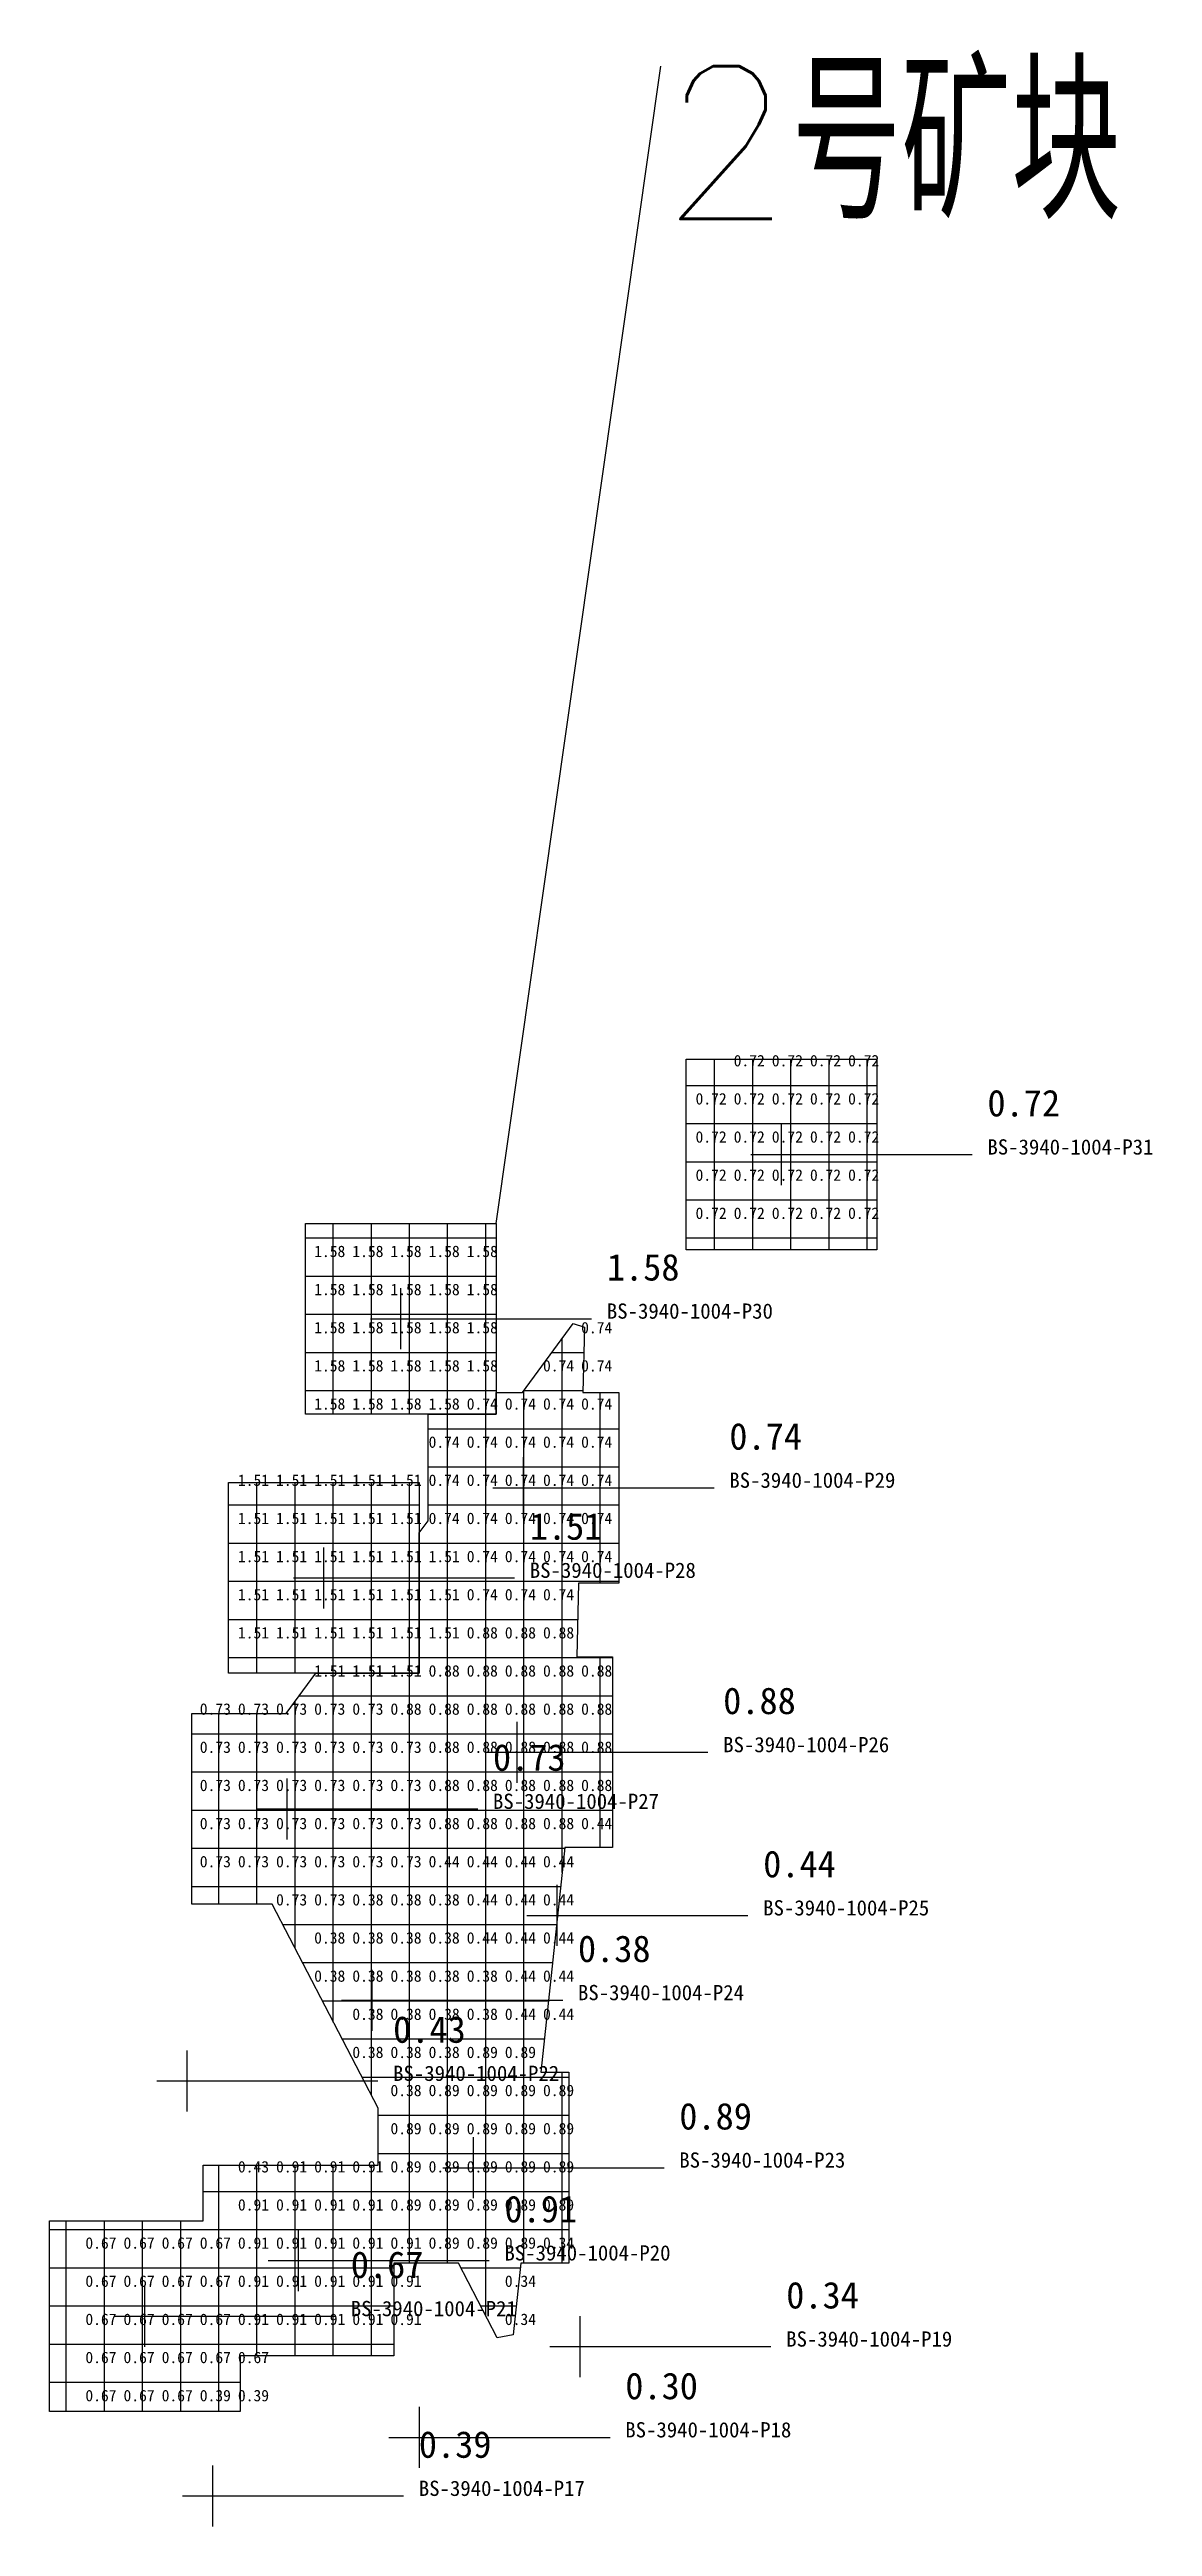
# Model space of a CAD drawing. Header units: metres. Extents: x 470073 to 470129, y 4349590 to 4349760.
# Drawn here: x 470100.6 to 470129.5, y 4349695.2 to 4349760.2 of the extents above; entities that cross this region are included whole.
import ezdxf

# ---------------------------------------------------------------- set-up
doc = ezdxf.new("R2010")
doc.units = ezdxf.units.M
for name, color, linetype in [('0.500-1.000', 4, 'Continuous'), ('1.500-3.000', 1, 'Continuous'), ('点', 7, 'Continuous'), ('爆区方格网', 7, 'Continuous'), ('线条', 7, 'Continuous'), ('钻孔', 7, 'Continuous')]:
    doc.layers.add(name, color=color, linetype=linetype)
doc.styles.add('CN_SHX', font='txt.shx', dxfattribs={"bigfont": 'gbcbig.shx'})
doc.styles.add('CN_TTF', font='simsunb.ttf')

msp = doc.modelspace()

# ---------------------------------------------------------------- texts
at = {"layer": '点', "color": 4, "style": 'CN_TTF'}
for s, p in [('0.72', (470118.5, 4349733.5)), ('0.72', (470119.5, 4349733.5)), ('0.72', (470120.5, 4349733.5)), ('0.72', (470121.5, 4349733.5)), ('0.72', (470117.5, 4349732.5)), ('0.72', (470118.5, 4349732.5)), ('0.72', (470119.5, 4349732.5)), ('0.72', (470120.5, 4349732.5)), ('0.72', (470121.5, 4349732.5)), ('0.72', (470117.5, 4349731.5)), ('0.72', (470118.5, 4349731.5)), ('0.72', (470119.5, 4349731.5)), ('0.72', (470120.5, 4349731.5)), ('0.72', (470121.5, 4349731.5)), ('0.72', (470117.5, 4349730.5)), ('0.72', (470118.5, 4349730.5)), ('0.72', (470119.5, 4349730.5)), ('0.72', (470120.5, 4349730.5)), ('0.72', (470121.5, 4349730.5)), ('0.72', (470117.5, 4349729.5)), ('0.72', (470118.5, 4349729.5)), ('0.72', (470119.5, 4349729.5)), ('0.72', (470120.5, 4349729.5)), ('0.72', (470121.5, 4349729.5)), ('0.74', (470114.5, 4349726.5)), ('0.74', (470113.5, 4349725.5)), ('0.74', (470114.5, 4349725.5)), ('0.74', (470112.5, 4349724.5)), ('0.74', (470113.5, 4349724.5)), ('0.74', (470114.5, 4349724.5)), ('0.74', (470110.5, 4349723.5)), ('0.74', (470111.5, 4349723.5)), ('0.74', (470112.5, 4349723.5)), ('0.74', (470113.5, 4349723.5)), ('0.74', (470114.5, 4349723.5)), ('0.74', (470110.5, 4349722.5)), ('0.74', (470111.5, 4349722.5)), ('0.74', (470112.5, 4349722.5)), ('0.74', (470113.5, 4349722.5)), ('0.74', (470114.5, 4349722.5)), ('0.74', (470110.5, 4349721.5)), ('0.74', (470111.5, 4349721.5)), ('0.74', (470112.5, 4349721.5)), ('0.74', (470113.5, 4349721.5)), ('0.74', (470114.5, 4349721.5)), ('1.51', (470110.5, 4349720.5)), ('0.74', (470111.5, 4349720.5)), ('0.74', (470112.5, 4349720.5)), ('0.74', (470113.5, 4349720.5)), ('0.74', (470114.5, 4349720.5)), ('1.51', (470110.5, 4349719.5)), ('0.74', (470111.5, 4349719.5)), ('0.74', (470112.5, 4349719.5)), ('0.74', (470113.5, 4349719.5)), ('1.51', (470110.5, 4349718.5)), ('0.88', (470111.5, 4349718.5)), ('0.88', (470112.5, 4349718.5)), ('0.88', (470113.5, 4349718.5)), ('1.51', (470107.5, 4349717.5)), ('1.51', (470108.5, 4349717.5)), ('1.51', (470109.5, 4349717.5)), ('0.88', (470110.5, 4349717.5)), ('0.88', (470111.5, 4349717.5)), ('0.88', (470112.5, 4349717.5)), ('0.88', (470113.5, 4349717.5)), ('0.88', (470114.5, 4349717.5)), ('0.73', (470104.5, 4349716.5)), ('0.73', (470105.5, 4349716.5)), ('0.73', (470106.5, 4349716.5)), ('0.73', (470107.5, 4349716.5)), ('0.73', (470108.5, 4349716.5)), ('0.88', (470109.5, 4349716.5)), ('0.88', (470110.5, 4349716.5)), ('0.88', (470111.5, 4349716.5)), ('0.88', (470112.5, 4349716.5)), ('0.88', (470113.5, 4349716.5)), ('0.88', (470114.5, 4349716.5)), ('0.73', (470104.5, 4349715.5)), ('0.73', (470105.5, 4349715.5)), ('0.73', (470106.5, 4349715.5)), ('0.73', (470107.5, 4349715.5)), ('0.73', (470108.5, 4349715.5)), ('0.73', (470109.5, 4349715.5)), ('0.88', (470110.5, 4349715.5)), ('0.88', (470111.5, 4349715.5)), ('0.88', (470112.5, 4349715.5)), ('0.88', (470113.5, 4349715.5)), ('0.88', (470114.5, 4349715.5)), ('0.73', (470104.5, 4349714.5)), ('0.73', (470105.5, 4349714.5)), ('0.73', (470106.5, 4349714.5)), ('0.73', (470107.5, 4349714.5)), ('0.73', (470108.5, 4349714.5)), ('0.73', (470109.5, 4349714.5)), ('0.88', (470110.5, 4349714.5)), ('0.88', (470111.5, 4349714.5)), ('0.88', (470112.5, 4349714.5)), ('0.88', (470113.5, 4349714.5)), ('0.88', (470114.5, 4349714.5)), ('0.73', (470104.5, 4349713.5)), ('0.73', (470105.5, 4349713.5)), ('0.73', (470106.5, 4349713.5)), ('0.73', (470107.5, 4349713.5)), ('0.73', (470108.5, 4349713.5)), ('0.73', (470109.5, 4349713.5)), ('0.88', (470110.5, 4349713.5)), ('0.88', (470111.5, 4349713.5)), ('0.88', (470112.5, 4349713.5)), ('0.88', (470113.5, 4349713.5)), ('0.44', (470114.5, 4349713.5)), ('0.73', (470104.5, 4349712.5)), ('0.73', (470105.5, 4349712.5)), ('0.73', (470106.5, 4349712.5)), ('0.73', (470107.5, 4349712.5)), ('0.73', (470108.5, 4349712.5)), ('0.73', (470109.5, 4349712.5)), ('0.44', (470110.5, 4349712.5)), ('0.44', (470111.5, 4349712.5)), ('0.44', (470112.5, 4349712.5)), ('0.44', (470113.5, 4349712.5)), ('0.73', (470106.5, 4349711.5)), ('0.73', (470107.5, 4349711.5)), ('0.38', (470108.5, 4349711.5)), ('0.38', (470109.5, 4349711.5)), ('0.38', (470110.5, 4349711.5)), ('0.44', (470111.5, 4349711.5)), ('0.44', (470112.5, 4349711.5)), ('0.44', (470113.5, 4349711.5)), ('0.38', (470107.5, 4349710.5)), ('0.38', (470108.5, 4349710.5)), ('0.38', (470109.5, 4349710.5)), ('0.38', (470110.5, 4349710.5)), ('0.44', (470111.5, 4349710.5)), ('0.44', (470112.5, 4349710.5)), ('0.44', (470113.5, 4349710.5)), ('0.38', (470107.5, 4349709.5)), ('0.38', (470108.5, 4349709.5)), ('0.38', (470109.5, 4349709.5)), ('0.38', (470110.5, 4349709.5)), ('0.38', (470111.5, 4349709.5)), ('0.44', (470112.5, 4349709.5)), ('0.44', (470113.5, 4349709.5)), ('0.38', (470108.5, 4349708.5)), ('0.38', (470109.5, 4349708.5)), ('0.38', (470110.5, 4349708.5)), ('0.38', (470111.5, 4349708.5)), ('0.44', (470112.5, 4349708.5)), ('0.44', (470113.5, 4349708.5)), ('0.38', (470108.5, 4349707.5)), ('0.38', (470109.5, 4349707.5)), ('0.38', (470110.5, 4349707.5)), ('0.89', (470111.5, 4349707.5)), ('0.89', (470112.5, 4349707.5)), ('0.38', (470109.5, 4349706.5)), ('0.89', (470110.5, 4349706.5)), ('0.89', (470111.5, 4349706.5)), ('0.89', (470112.5, 4349706.5)), ('0.89', (470113.5, 4349706.5)), ('0.89', (470109.5, 4349705.5)), ('0.89', (470110.5, 4349705.5)), ('0.89', (470111.5, 4349705.5)), ('0.89', (470112.5, 4349705.5)), ('0.89', (470113.5, 4349705.5)), ('0.43', (470105.5, 4349704.5)), ('0.91', (470106.5, 4349704.5)), ('0.91', (470107.5, 4349704.5)), ('0.91', (470108.5, 4349704.5)), ('0.89', (470109.5, 4349704.5)), ('0.89', (470110.5, 4349704.5)), ('0.89', (470111.5, 4349704.5)), ('0.89', (470112.5, 4349704.5)), ('0.89', (470113.5, 4349704.5)), ('0.91', (470105.5, 4349703.5)), ('0.91', (470106.5, 4349703.5)), ('0.91', (470107.5, 4349703.5)), ('0.91', (470108.5, 4349703.5)), ('0.89', (470109.5, 4349703.5)), ('0.89', (470110.5, 4349703.5)), ('0.89', (470111.5, 4349703.5)), ('0.89', (470112.5, 4349703.5)), ('0.89', (470113.5, 4349703.5)), ('0.67', (470101.5, 4349702.5)), ('0.67', (470102.5, 4349702.5)), ('0.67', (470103.5, 4349702.5)), ('0.67', (470104.5, 4349702.5)), ('0.91', (470105.5, 4349702.5)), ('0.91', (470106.5, 4349702.5)), ('0.91', (470107.5, 4349702.5)), ('0.91', (470108.5, 4349702.5)), ('0.91', (470109.5, 4349702.5)), ('0.89', (470110.5, 4349702.5)), ('0.89', (470111.5, 4349702.5)), ('0.89', (470112.5, 4349702.5)), ('0.34', (470113.5, 4349702.5)), ('0.67', (470101.5, 4349701.5)), ('0.67', (470102.5, 4349701.5)), ('0.67', (470103.5, 4349701.5)), ('0.67', (470104.5, 4349701.5)), ('0.91', (470105.5, 4349701.5)), ('0.91', (470106.5, 4349701.5)), ('0.91', (470107.5, 4349701.5)), ('0.91', (470108.5, 4349701.5)), ('0.91', (470109.5, 4349701.5)), ('0.34', (470112.5, 4349701.5)), ('0.67', (470101.5, 4349700.5)), ('0.67', (470102.5, 4349700.5)), ('0.67', (470103.5, 4349700.5)), ('0.67', (470104.5, 4349700.5)), ('0.91', (470105.5, 4349700.5)), ('0.91', (470106.5, 4349700.5)), ('0.91', (470107.5, 4349700.5)), ('0.91', (470108.5, 4349700.5)), ('0.91', (470109.5, 4349700.5)), ('0.34', (470112.5, 4349700.5)), ('0.67', (470101.5, 4349699.5)), ('0.67', (470102.5, 4349699.5)), ('0.67', (470103.5, 4349699.5)), ('0.67', (470104.5, 4349699.5)), ('0.67', (470105.5, 4349699.5)), ('0.67', (470101.5, 4349698.5)), ('0.67', (470102.5, 4349698.5)), ('0.67', (470103.5, 4349698.5)), ('0.39', (470104.5, 4349698.5)), ('0.39', (470105.5, 4349698.5))]:
    msp.add_text(s, height=0.3, dxfattribs=at).set_placement(p)
at = {"layer": '点', "color": 1, "style": 'CN_TTF'}
for s, p in [('1.58', (470107.5, 4349728.5)), ('1.58', (470108.5, 4349728.5)), ('1.58', (470109.5, 4349728.5)), ('1.58', (470110.5, 4349728.5)), ('1.58', (470111.5, 4349728.5)), ('1.58', (470107.5, 4349727.5)), ('1.58', (470108.5, 4349727.5)), ('1.58', (470109.5, 4349727.5)), ('1.58', (470110.5, 4349727.5)), ('1.58', (470111.5, 4349727.5)), ('1.58', (470107.5, 4349726.5)), ('1.58', (470108.5, 4349726.5)), ('1.58', (470109.5, 4349726.5)), ('1.58', (470110.5, 4349726.5)), ('1.58', (470111.5, 4349726.5)), ('1.58', (470107.5, 4349725.5)), ('1.58', (470108.5, 4349725.5)), ('1.58', (470109.5, 4349725.5)), ('1.58', (470110.5, 4349725.5)), ('1.58', (470111.5, 4349725.5)), ('1.58', (470107.5, 4349724.5)), ('1.58', (470108.5, 4349724.5)), ('1.58', (470109.5, 4349724.5)), ('1.58', (470110.5, 4349724.5)), ('0.74', (470111.5, 4349724.5)), ('1.51', (470105.5, 4349722.5)), ('1.51', (470106.5, 4349722.5)), ('1.51', (470107.5, 4349722.5)), ('1.51', (470108.5, 4349722.5)), ('1.51', (470109.5, 4349722.5)), ('1.51', (470105.5, 4349721.5)), ('1.51', (470106.5, 4349721.5)), ('1.51', (470107.5, 4349721.5)), ('1.51', (470108.5, 4349721.5)), ('1.51', (470109.5, 4349721.5)), ('1.51', (470105.5, 4349720.5)), ('1.51', (470106.5, 4349720.5)), ('1.51', (470107.5, 4349720.5)), ('1.51', (470108.5, 4349720.5)), ('1.51', (470109.5, 4349720.5)), ('1.51', (470105.5, 4349719.5)), ('1.51', (470106.5, 4349719.5)), ('1.51', (470107.5, 4349719.5)), ('1.51', (470108.5, 4349719.5)), ('1.51', (470109.5, 4349719.5)), ('1.51', (470105.5, 4349718.5)), ('1.51', (470106.5, 4349718.5)), ('1.51', (470107.5, 4349718.5)), ('1.51', (470108.5, 4349718.5)), ('1.51', (470109.5, 4349718.5))]:
    msp.add_text(s, height=0.3, dxfattribs=at).set_placement(p)
at = {"layer": '线条', "insert": (470116.59, 4349759.72), "char_height": 4, "attachment_point": 1, "style": 'CN_SHX'}
msp.add_mtext('2号矿块', dxfattribs=at)
at = {"layer": '钻孔', "color": 4, "style": 'CN_TTF'}
for s, p in [('0.72', (470125.154, 4349732.187)), ('0.74', (470118.386, 4349723.45)), ('0.88', (470118.225, 4349716.517)), ('0.73', (470112.188, 4349715.031)), ('0.89', (470117.074, 4349705.625)), ('0.91', (470112.49, 4349703.191)), ('0.67', (470108.46, 4349701.731))]:
    msp.add_text(s, height=0.7, dxfattribs=at).set_placement(p)
at = {"layer": '钻孔', "color": 138, "style": 'CN_TTF'}
for s, p in [('BS-3940-1004-P31', (470125.154, 4349731.187)), ('BS-3940-1004-P30', (470115.175, 4349726.884)), ('BS-3940-1004-P29', (470118.386, 4349722.45)), ('BS-3940-1004-P28', (470113.154, 4349720.089)), ('BS-3940-1004-P26', (470118.225, 4349715.517)), ('BS-3940-1004-P27', (470112.188, 4349714.031)), ('BS-3940-1004-P25', (470119.274, 4349711.238)), ('BS-3940-1004-P24', (470114.417, 4349709.016)), ('BS-3940-1004-P22', (470109.57, 4349706.899)), ('BS-3940-1004-P23', (470117.074, 4349704.625)), ('BS-3940-1004-P20', (470112.49, 4349702.191)), ('BS-3940-1004-P21', (470108.46, 4349700.731)), ('BS-3940-1004-P19', (470119.878, 4349699.933)), ('BS-3940-1004-P18', (470115.658, 4349697.553)), ('BS-3940-1004-P17', (470110.244, 4349696.018))]:
    msp.add_text(s, height=0.4, dxfattribs=at).set_placement(p)
at = {"layer": '钻孔', "color": 1, "style": 'CN_TTF'}
for s, p in [('1.58', (470115.175, 4349727.884)), ('1.51', (470113.154, 4349721.089))]:
    msp.add_text(s, height=0.7, dxfattribs=at).set_placement(p)
at = {"layer": '钻孔', "color": 8, "style": 'CN_TTF'}
for s, p in [('0.44', (470119.274, 4349712.238)), ('0.38', (470114.417, 4349710.016)), ('0.43', (470109.57, 4349707.899)), ('0.34', (470119.878, 4349700.933)), ('0.30', (470115.658, 4349698.553)), ('0.39', (470110.244, 4349697.018))]:
    msp.add_text(s, height=0.7, dxfattribs=at).set_placement(p)

# ---------------------------------------------------------------- linework, layer by layer
at = {"layer": '0.500-1.000', "color": 4, "lineweight": 30}
for points in [[(470122.254, 4349728.687), (470117.254, 4349728.687), (470117.254, 4349733.687), (470122.254, 4349733.687), (470122.254, 4349728.687)], [(470104.288, 4349711.531), (470104.288, 4349716.531), (470106.766, 4349716.531), (470107.545, 4349717.589), (470110.254, 4349717.589), (470110.254, 4349721.269), (470110.486, 4349721.584), (470110.486, 4349724.384), (470112.275, 4349724.384), (470112.275, 4349724.95), (470112.964, 4349724.95), (470114.295, 4349726.758), (470114.584, 4349726.659), (470114.544, 4349724.95), (470115.486, 4349724.95), (470115.486, 4349719.95), (470114.428, 4349719.95), (470114.383, 4349718.017), (470115.325, 4349718.017), (470115.325, 4349713.017), (470114.069, 4349713.017), (470113.447, 4349707.125), (470114.174, 4349707.125), (470114.174, 4349702.125), (470112.918, 4349702.125), (470112.719, 4349700.243), (470112.301, 4349700.164), (470111.282, 4349702.125), (470109.59, 4349702.125), (470109.59, 4349699.691), (470105.56, 4349699.691), (470105.56, 4349698.231), (470100.56, 4349698.231), (470100.56, 4349703.231), (470104.59, 4349703.231), (470104.59, 4349704.691), (470109.174, 4349704.691), (470109.174, 4349706.184), (470106.396, 4349711.531), (470104.288, 4349711.531)]]:
    msp.add_lwpolyline(points, close=True, dxfattribs=at)
at = {"layer": '1.500-3.000', "color": 1, "lineweight": 30}
for points in [[(470107.275, 4349729.384), (470112.275, 4349729.384), (470112.275, 4349724.384), (470107.275, 4349724.384), (470107.275, 4349729.384)], [(470105.254, 4349722.589), (470110.254, 4349722.589), (470110.254, 4349717.589), (470105.254, 4349717.589), (470105.254, 4349722.589)]]:
    msp.add_lwpolyline(points, close=True, dxfattribs=at)
at = {"layer": '爆区方格网', "color": 4}
for p, q in [((470118, 4349728.687), (470118, 4349733.687)), ((470119, 4349728.687), (470119, 4349733.687)), ((470120, 4349728.687), (470120, 4349733.687)), ((470121, 4349728.687), (470121, 4349733.687)), ((470122, 4349728.687), (470122, 4349733.687)), ((470117.254, 4349733), (470122.254, 4349733)), ((470117.254, 4349732), (470122.254, 4349732)), ((470117.254, 4349731), (470122.254, 4349731)), ((470117.254, 4349730), (470122.254, 4349730)), ((470117.254, 4349729), (470122.254, 4349729)), ((470113.737, 4349726), (470114.569, 4349726)), ((470114, 4349712.362), (470114, 4349726.357)), ((470113, 4349702.125), (470113, 4349724.999)), ((470113.001, 4349725), (470114.546, 4349725)), ((470115, 4349719.95), (470115, 4349724.95)), ((470110.486, 4349724), (470115.486, 4349724)), ((470111, 4349702.125), (470111, 4349724.384)), ((470112, 4349700.743), (470112, 4349724.384)), ((470110.486, 4349723), (470115.486, 4349723)), ((470110.486, 4349722), (470115.486, 4349722)), ((470110.254, 4349721), (470115.486, 4349721)), ((470110.254, 4349720), (470115.486, 4349720)), ((470110.254, 4349719), (470114.406, 4349719)), ((470108, 4349708.444), (470108, 4349717.589)), ((470109, 4349706.519), (470109, 4349717.589)), ((470110, 4349702.125), (470110, 4349717.589)), ((470110.254, 4349718), (470115.325, 4349718)), ((470115, 4349713.017), (470115, 4349718.017)), ((470107, 4349710.369), (470107, 4349716.849)), ((470107.111, 4349717), (470115.325, 4349717)), ((470105, 4349711.531), (470105, 4349716.531)), ((470106, 4349711.531), (470106, 4349716.531)), ((470104.288, 4349716), (470115.325, 4349716)), ((470104.288, 4349715), (470115.325, 4349715)), ((470104.288, 4349714), (470115.325, 4349714)), ((470104.288, 4349713), (470114.067, 4349713)), ((470104.288, 4349712), (470113.962, 4349712)), ((470106.672, 4349711), (470113.856, 4349711)), ((470107.192, 4349710), (470113.75, 4349710)), ((470107.711, 4349709), (470113.645, 4349709)), ((470108.231, 4349708), (470113.539, 4349708)), ((470114, 4349702.125), (470114, 4349707.125)), ((470108.75, 4349707), (470114.174, 4349707)), ((470109.174, 4349706), (470114.174, 4349706)), ((470105, 4349698.231), (470105, 4349704.691)), ((470106, 4349699.691), (470106, 4349704.691)), ((470107, 4349699.691), (470107, 4349704.691)), ((470108, 4349699.691), (470108, 4349704.691)), ((470109, 4349699.691), (470109, 4349704.691)), ((470109.174, 4349705), (470114.174, 4349705)), ((470104.59, 4349704), (470114.174, 4349704)), ((470101, 4349698.231), (470101, 4349703.231)), ((470102, 4349698.231), (470102, 4349703.231)), ((470103, 4349698.231), (470103, 4349703.231)), ((470104, 4349698.231), (470104, 4349703.231)), ((470100.56, 4349703), (470114.174, 4349703)), ((470100.56, 4349702), (470109.59, 4349702)), ((470111.347, 4349702), (470112.905, 4349702)), ((470100.56, 4349701), (470109.59, 4349701)), ((470111.867, 4349701), (470112.799, 4349701)), ((470100.56, 4349700), (470109.59, 4349700)), ((470100.56, 4349699), (470105.56, 4349699))]:
    msp.add_line(p, q, dxfattribs=at)
at = {"layer": '爆区方格网', "color": 1}
for p, q in [((470108, 4349724.384), (470108, 4349729.384)), ((470109, 4349724.384), (470109, 4349729.384)), ((470110, 4349724.384), (470110, 4349729.384)), ((470111, 4349724.384), (470111, 4349729.384)), ((470112, 4349724.384), (470112, 4349729.384)), ((470107.275, 4349729), (470112.275, 4349729)), ((470107.275, 4349728), (470112.275, 4349728)), ((470107.275, 4349727), (470112.275, 4349727)), ((470107.275, 4349726), (470112.275, 4349726)), ((470107.275, 4349725), (470112.275, 4349725)), ((470106, 4349717.589), (470106, 4349722.589)), ((470107, 4349717.589), (470107, 4349722.589)), ((470108, 4349717.589), (470108, 4349722.589)), ((470109, 4349717.589), (470109, 4349722.589)), ((470110, 4349717.589), (470110, 4349722.589)), ((470105.254, 4349722), (470110.254, 4349722)), ((470105.254, 4349721), (470110.254, 4349721)), ((470105.254, 4349720), (470110.254, 4349720)), ((470105.254, 4349719), (470110.254, 4349719)), ((470105.254, 4349718), (470110.254, 4349718))]:
    msp.add_line(p, q, dxfattribs=at)
at = {"layer": '线条', "color": 7}
msp.add_line((470112.275, 4349729.384), (470116.59, 4349759.72), dxfattribs=at)
at = {"layer": '钻孔', "color": 4}
for p, q in [((470119.754, 4349730.387), (470119.754, 4349731.987)), ((470118.954, 4349731.187), (470120.554, 4349731.187)), ((470119.754, 4349731.187), (470124.754, 4349731.187)), ((470112.986, 4349721.65), (470112.986, 4349723.25)), ((470112.186, 4349722.45), (470113.786, 4349722.45)), ((470112.986, 4349722.45), (470117.986, 4349722.45)), ((470112.825, 4349714.717), (470112.825, 4349716.317)), ((470112.025, 4349715.517), (470113.625, 4349715.517)), ((470112.825, 4349715.517), (470117.825, 4349715.517)), ((470106.788, 4349713.231), (470106.788, 4349714.831)), ((470105.988, 4349714.031), (470107.588, 4349714.031)), ((470106.788, 4349714.031), (470111.788, 4349714.031)), ((470111.674, 4349703.825), (470111.674, 4349705.425)), ((470110.874, 4349704.625), (470112.474, 4349704.625)), ((470111.674, 4349704.625), (470116.674, 4349704.625)), ((470107.09, 4349701.391), (470107.09, 4349702.991)), ((470106.29, 4349702.191), (470107.89, 4349702.191)), ((470107.09, 4349702.191), (470112.09, 4349702.191)), ((470103.06, 4349699.931), (470103.06, 4349701.531)), ((470102.26, 4349700.731), (470103.86, 4349700.731)), ((470103.06, 4349700.731), (470108.06, 4349700.731))]:
    msp.add_line(p, q, dxfattribs=at)
at = {"layer": '钻孔', "color": 1}
for p, q in [((470109.775, 4349726.084), (470109.775, 4349727.684)), ((470108.975, 4349726.884), (470110.575, 4349726.884)), ((470109.775, 4349726.884), (470114.775, 4349726.884)), ((470107.754, 4349719.289), (470107.754, 4349720.889)), ((470106.954, 4349720.089), (470108.554, 4349720.089)), ((470107.754, 4349720.089), (470112.754, 4349720.089))]:
    msp.add_line(p, q, dxfattribs=at)
at = {"layer": '钻孔', "color": 8}
for p, q in [((470113.874, 4349710.438), (470113.874, 4349712.038)), ((470113.074, 4349711.238), (470114.674, 4349711.238)), ((470113.874, 4349711.238), (470118.874, 4349711.238)), ((470109.017, 4349708.216), (470109.017, 4349709.816)), ((470108.217, 4349709.016), (470109.817, 4349709.016)), ((470109.017, 4349709.016), (470114.017, 4349709.016)), ((470104.17, 4349706.099), (470104.17, 4349707.699)), ((470103.37, 4349706.899), (470104.97, 4349706.899)), ((470104.17, 4349706.899), (470109.17, 4349706.899)), ((470114.478, 4349699.133), (470114.478, 4349700.733)), ((470113.678, 4349699.933), (470115.278, 4349699.933)), ((470114.478, 4349699.933), (470119.478, 4349699.933)), ((470110.258, 4349696.753), (470110.258, 4349698.353)), ((470109.458, 4349697.553), (470111.058, 4349697.553)), ((470110.258, 4349697.553), (470115.258, 4349697.553)), ((470104.844, 4349695.218), (470104.844, 4349696.818)), ((470104.044, 4349696.018), (470105.644, 4349696.018)), ((470104.844, 4349696.018), (470109.844, 4349696.018))]:
    msp.add_line(p, q, dxfattribs=at)

msp.set_redraw_order([(e.dxf.handle, doc.entitydb.next_handle()) for e in msp.query("TEXT MTEXT ATTDEF DIMENSION ARC_DIMENSION")])  # texts and dimensions are drawn at this point

doc.saveas('drawing.dxf')
